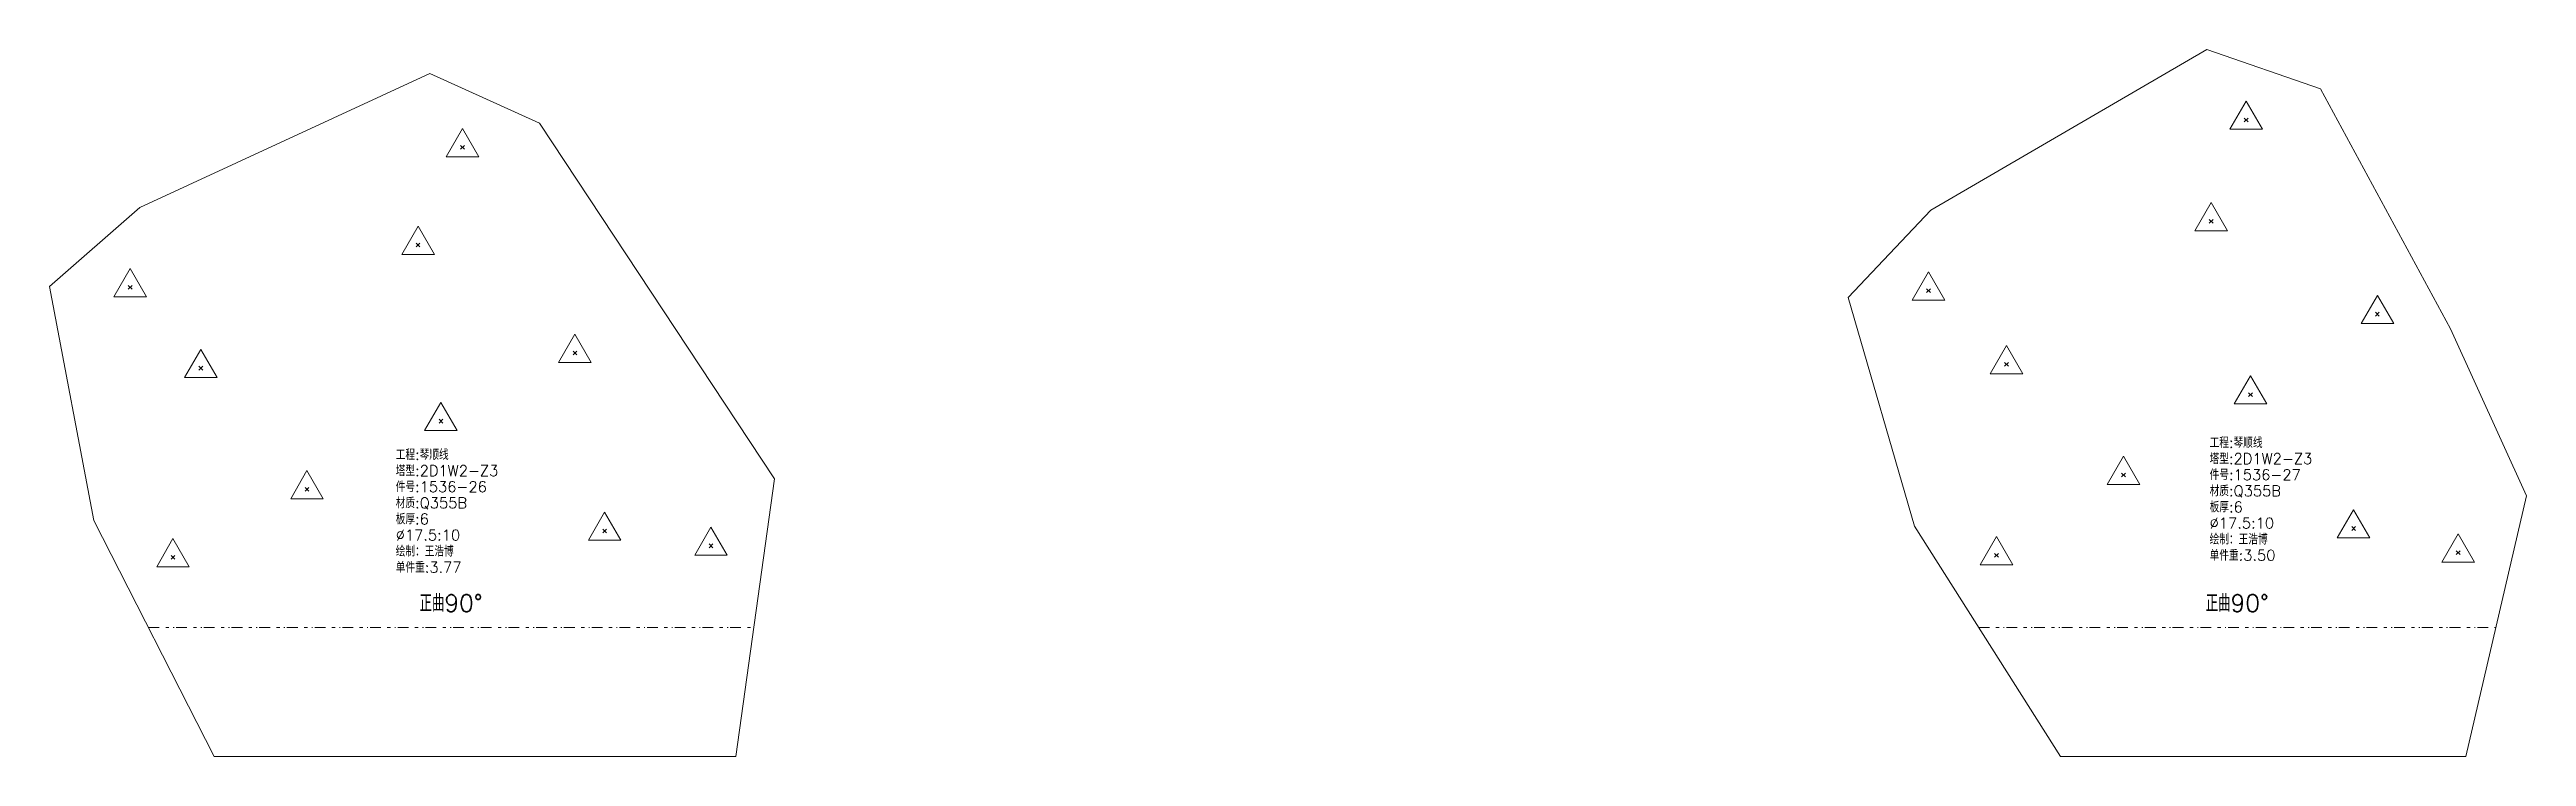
# Model space of a CAD drawing. Extents: x -580 to 8755, y 0 to 14723.
# Drawn here: x 4261 to 5415, y 5201 to 5530 of the extents above; entities that cross this region are included whole.
import ezdxf
from ezdxf.enums import TextEntityAlignment as Align

# ---------------------------------------------------------------- set-up
doc = ezdxf.new("R2010")
doc.units = 0
doc.header["$MEASUREMENT"] = 0
doc.linetypes.add('自定义线型', pattern=[12.9, 5, -3, 1.5, -2, 0.4, -1])
doc.layers.add('1', color=7, linetype='CONTINUOUS', lineweight=25)
doc.styles.get("Standard").update_dxf_attribs({"font": 'simplex.shx', "width": 0.7, "height": 3, "bigfont": 'gbhzfs.shx'})

msp = doc.modelspace()

# ---------------------------------------------------------------- texts
at = {"layer": '1', "color": 7, "linetype": 'Continuous', "lineweight": 18}
for s, p in [('工程:琴顺线', (4422.61889, 5337.6324)), ('塔型:2D1W2-Z3', (5267.40281, 5335.72495)), ('工程:琴顺线', (5267.40281, 5343.22495)), ('件号:1536-26', (4422.61889, 5322.6324)), ('塔型:2D1W2-Z3', (4422.61889, 5330.1324)), ('件号:1536-27', (5267.40281, 5328.22495)), ('材质:Q355B', (4422.61889, 5315.1324)), ('材质:Q355B', (5267.40281, 5320.72495)), ('板厚:6', (5267.40281, 5313.22495)), ('板厚:6', (4422.61889, 5307.6324)), ('%%c17.5:10', (4422.61889, 5300.1324)), ('%%c17.5:10', (5267.40281, 5305.72495)), ('绘制：王浩博', (4422.61889, 5292.6324)), ('绘制：王浩博', (5267.40281, 5298.22495)), ('单件重:3.50', (5267.40281, 5290.72495)), ('单件重:3.77', (4422.61889, 5285.1324))]:
    msp.add_text(s, height=5, dxfattribs=at).set_placement(p, align=Align.BOTTOM_LEFT)
at = {"layer": '1', "color": 7, "linetype": 'Continuous', "lineweight": 13}
for p in [(4448.40913, 5266.00655), (5280.27934, 5266.00655)]:
    msp.add_text('正曲90%%d', height=8, dxfattribs=at).set_placement(p, align=Align.BOTTOM_CENTER)

# ---------------------------------------------------------------- linework, layer by layer
at = {"layer": '1', "color": 7, "linetype": 'Continuous', "lineweight": 18}
for p, q in [((5266.11024, 5530.31176), (5137.52057, 5455.5286)), ((5319.04285, 5512.03232), (5266.11024, 5530.31176)), ((4438.56563, 5519.12668), (4303.51262, 5456.76879)), ((4489.54445, 5495.94996), (4438.56563, 5519.12668)), ((5379.51168, 5400.14548), (5319.04285, 5512.03232)), ((4599.04684, 5330.33058), (4489.54445, 5495.94996)), ((4303.51262, 5456.76879), (4261.38243, 5419.87642)), ((5137.52057, 5455.5286), (5099.04684, 5414.83743)), ((4261.38243, 5419.87642), (4282.08664, 5310.92178)), ((5099.04684, 5414.83743), (5129.90642, 5308.31295)), ((5414.95026, 5322.36985), (5379.51168, 5400.14548)), ((4580.94845, 5201.00655), (4599.04684, 5330.33058)), ((5386.73444, 5201.00655), (5414.95026, 5322.36985)), ((4282.08664, 5310.92178), (4337.98847, 5201.00655)), ((5129.90642, 5308.31295), (5197.88452, 5201.00655)), ((4337.98847, 5201.00655), (4580.94845, 5201.00655)), ((5197.88452, 5201.00655), (5386.73444, 5201.00655))]:
    msp.add_line(p, q, dxfattribs=at)
at = {"layer": '1', "color": 7, "linetype": 'Continuous', "lineweight": 13}
for p, q in [((5284.41608, 5506.29141), (5276.83858, 5493.16641)), ((5291.99358, 5493.16641), (5284.41608, 5506.29141)), ((4453.7083, 5493.52992), (4446.1308, 5480.40492)), ((4461.2858, 5480.40492), (4453.7083, 5493.52992)), ((5276.83858, 5493.16641), (5291.99358, 5493.16641)), ((5283.54108, 5496.66641), (5285.29108, 5498.41641)), ((5285.29108, 5496.66641), (5283.54108, 5498.41641)), ((4446.1308, 5480.40492), (4461.2858, 5480.40492)), ((4452.8333, 5483.90492), (4454.5833, 5485.65492)), ((4454.5833, 5483.90492), (4452.8333, 5485.65492)), ((5268.09514, 5459.03014), (5260.51764, 5445.90514)), ((5275.67264, 5445.90514), (5268.09514, 5459.03014)), ((4433.0148, 5448.01312), (4425.4373, 5434.88812)), ((4440.5923, 5434.88812), (4433.0148, 5448.01312)), ((5260.51764, 5445.90514), (5275.67264, 5445.90514)), ((5267.22014, 5449.40514), (5268.97014, 5451.15514)), ((5268.97014, 5449.40514), (5267.22014, 5451.15514)), ((4425.4373, 5434.88812), (4440.5923, 5434.88812)), ((4432.1398, 5438.38812), (4433.8898, 5440.13812)), ((4433.8898, 5438.38812), (4432.1398, 5440.13812)), ((4298.91733, 5428.26449), (4291.33983, 5415.13949)), ((4306.49483, 5415.13949), (4298.91733, 5428.26449)), ((5136.4494, 5426.75724), (5128.8719, 5413.63224)), ((5144.0269, 5413.63224), (5136.4494, 5426.75724)), ((4291.33983, 5415.13949), (4306.49483, 5415.13949)), ((4298.04233, 5418.63949), (4299.79233, 5420.38949)), ((4299.79233, 5418.63949), (4298.04233, 5420.38949)), ((5128.8719, 5413.63224), (5144.0269, 5413.63224)), ((5135.5744, 5417.13224), (5137.3244, 5418.88224)), ((5137.3244, 5417.13224), (5135.5744, 5418.88224)), ((5345.54916, 5415.79091), (5337.97166, 5402.66591)), ((5353.12666, 5402.66591), (5345.54916, 5415.79091)), ((5337.97166, 5402.66591), (5353.12666, 5402.66591)), ((5344.67416, 5406.16591), (5346.42416, 5407.91591)), ((5346.42416, 5406.16591), (5344.67416, 5407.91591)), ((4331.85694, 5390.64824), (4324.27944, 5377.52324)), ((4339.43444, 5377.52324), (4331.85694, 5390.64824)), ((4506.05887, 5397.68102), (4498.48137, 5384.55602)), ((4505.18387, 5388.05602), (4506.93387, 5389.80602)), ((4506.93387, 5388.05602), (4505.18387, 5389.80602)), ((4513.63637, 5384.55602), (4506.05887, 5397.68102)), ((5172.78081, 5392.40569), (5165.20331, 5379.28069)), ((5180.35831, 5379.28069), (5172.78081, 5392.40569)), ((4324.27944, 5377.52324), (4339.43444, 5377.52324)), ((4330.98194, 5381.02324), (4332.73194, 5382.77324)), ((4332.73194, 5381.02324), (4330.98194, 5382.77324)), ((4498.48137, 5384.55602), (4513.63637, 5384.55602)), ((5165.20331, 5379.28069), (5180.35831, 5379.28069)), ((5171.90581, 5382.78069), (5173.65581, 5384.53069)), ((5173.65581, 5382.78069), (5171.90581, 5384.53069)), ((5286.41615, 5378.33043), (5278.83865, 5365.20543)), ((5293.99365, 5365.20543), (5286.41615, 5378.33043)), ((4443.66483, 5365.94802), (4436.08733, 5352.82302)), ((4451.24233, 5352.82302), (4443.66483, 5365.94802)), ((5278.83865, 5365.20543), (5293.99365, 5365.20543)), ((5285.54115, 5368.70543), (5287.29115, 5370.45543)), ((5287.29115, 5368.70543), (5285.54115, 5370.45543)), ((4436.08733, 5352.82302), (4451.24233, 5352.82302)), ((4442.78983, 5356.32302), (4444.53983, 5358.07302)), ((4444.53983, 5356.32302), (4442.78983, 5358.07302)), ((4381.27079, 5334.21501), (4373.69329, 5321.09001)), ((4388.84829, 5321.09001), (4381.27079, 5334.21501)), ((5227.28315, 5340.86995), (5219.70565, 5327.74495)), ((5226.40815, 5331.24495), (5228.15815, 5332.99495)), ((5228.15815, 5331.24495), (5226.40815, 5332.99495)), ((5234.86065, 5327.74495), (5227.28315, 5340.86995)), ((4373.69329, 5321.09001), (4388.84829, 5321.09001)), ((4380.39579, 5324.59001), (4382.14579, 5326.34001)), ((4382.14579, 5324.59001), (4380.39579, 5326.34001)), ((5219.70565, 5327.74495), (5234.86065, 5327.74495)), ((4519.91997, 5314.81258), (4512.34247, 5301.68758)), ((4519.04497, 5305.18758), (4520.79497, 5306.93758)), ((4520.79497, 5305.18758), (4519.04497, 5306.93758)), ((4527.49747, 5301.68758), (4519.91997, 5314.81258)), ((4569.43734, 5307.88324), (4561.85984, 5294.75824)), ((4577.01484, 5294.75824), (4569.43734, 5307.88324)), ((5334.42577, 5315.96069), (5326.84827, 5302.83569)), ((5333.55077, 5306.33569), (5335.30077, 5308.08569)), ((5335.30077, 5306.33569), (5333.55077, 5308.08569)), ((5342.00327, 5302.83569), (5334.42577, 5315.96069)), ((4318.87675, 5302.48201), (4311.29925, 5289.35701)), ((4326.45425, 5289.35701), (4318.87675, 5302.48201)), ((4512.34247, 5301.68758), (4527.49747, 5301.68758)), ((4568.56234, 5298.25824), (4570.31234, 5300.00824)), ((4570.31234, 5298.25824), (4568.56234, 5300.00824)), ((5168.15014, 5303.40946), (5160.57264, 5290.28446)), ((5167.27514, 5293.78446), (5169.02514, 5295.53446)), ((5169.02514, 5293.78446), (5167.27514, 5295.53446)), ((5175.72764, 5290.28446), (5168.15014, 5303.40946)), ((5326.84827, 5302.83569), (5342.00327, 5302.83569)), ((5383.12685, 5304.63834), (5375.54935, 5291.51334)), ((5382.25185, 5295.01334), (5384.00185, 5296.76334)), ((5384.00185, 5295.01334), (5382.25185, 5296.76334)), ((5390.70435, 5291.51334), (5383.12685, 5304.63834)), ((4311.29925, 5289.35701), (4326.45425, 5289.35701)), ((4318.00175, 5292.85701), (4319.75175, 5294.60701)), ((4319.75175, 5292.85701), (4318.00175, 5294.60701)), ((4561.85984, 5294.75824), (4577.01484, 5294.75824)), ((5160.57264, 5290.28446), (5175.72764, 5290.28446)), ((5375.54935, 5291.51334), (5390.70435, 5291.51334))]:
    msp.add_line(p, q, dxfattribs=at)
at = {"layer": '1', "color": 190, "linetype": '自定义线型', "lineweight": 13}
for p, q in [((4307.47305, 5261.00655), (4589.34521, 5261.00655)), ((5159.8748, 5261.00655), (5400.68387, 5261.00655))]:
    msp.add_line(p, q, dxfattribs=at)

msp.set_redraw_order([(e.dxf.handle, doc.entitydb.next_handle()) for e in msp.query("TEXT MTEXT ATTDEF DIMENSION ARC_DIMENSION")])  # texts and dimensions are drawn at this point

doc.saveas('drawing.dxf')
